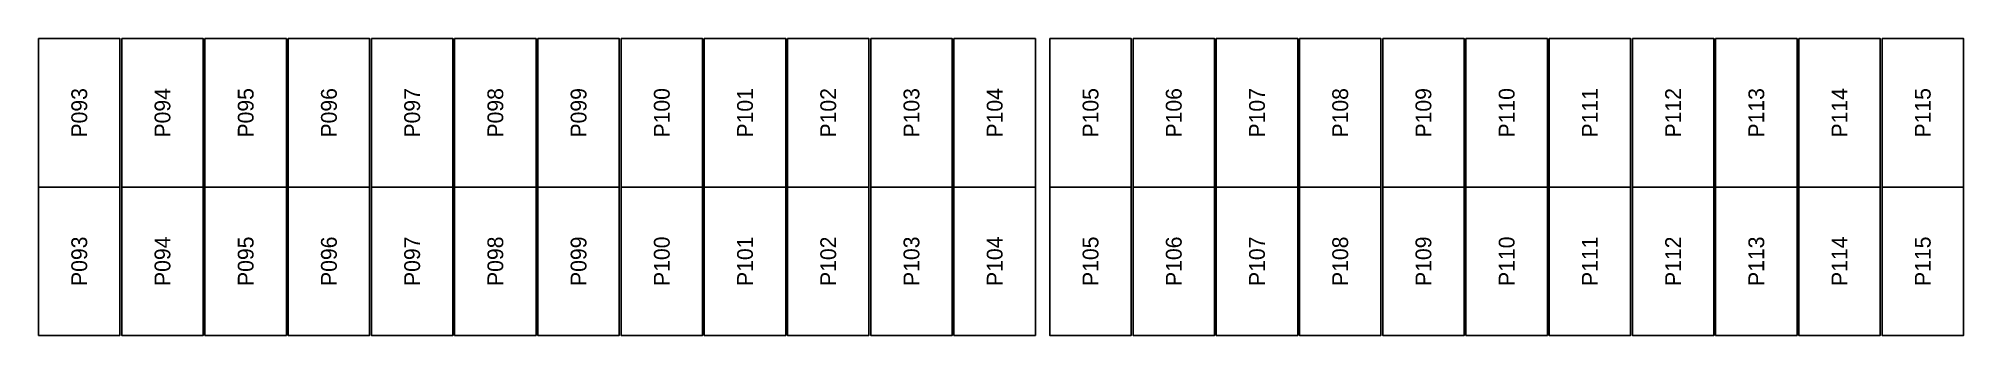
# Model space of a CAD drawing. Extents: x 296295 to 296770, y 651564 to 652121.
# Drawn here: x 296606.55 to 296633.34, y 651791.65 to 651795.77 of the extents above; entities that cross this region are included whole.
import ezdxf
from ezdxf.enums import TextEntityAlignment as Align

# ---------------------------------------------------------------- set-up
doc = ezdxf.new("R2010")
doc.units = 0

msp = doc.modelspace()

# ---------------------------------------------------------------- texts
at = {"layer": 'PANEL_POSITION'}
for s, p in [('P093', (296607.117, 651794.739)), ('P094', (296608.275, 651794.739)), ('P095', (296609.433, 651794.739)), ('P096', (296610.591, 651794.739)), ('P097', (296611.749, 651794.739)), ('P098', (296612.907, 651794.739)), ('P099', (296614.065, 651794.739)), ('P100', (296615.223, 651794.739)), ('P101', (296616.381, 651794.739)), ('P102', (296617.539, 651794.739)), ('P103', (296618.697, 651794.739)), ('P104', (296619.855, 651794.739)), ('P105', (296621.189, 651794.739)), ('P106', (296622.347, 651794.739)), ('P107', (296623.505, 651794.739)), ('P108', (296624.663, 651794.739)), ('P109', (296625.821, 651794.739)), ('P110', (296626.979, 651794.739)), ('P111', (296628.137, 651794.739)), ('P112', (296629.295, 651794.739)), ('P113', (296630.453, 651794.739)), ('P114', (296631.611, 651794.739)), ('P115', (296632.769, 651794.739)), ('P093', (296607.117, 651792.676)), ('P094', (296608.275, 651792.676)), ('P095', (296609.433, 651792.676)), ('P096', (296610.591, 651792.676)), ('P097', (296611.749, 651792.676)), ('P098', (296612.907, 651792.676)), ('P099', (296614.065, 651792.676)), ('P100', (296615.223, 651792.676)), ('P101', (296616.381, 651792.676)), ('P102', (296617.539, 651792.676)), ('P103', (296618.697, 651792.676)), ('P104', (296619.855, 651792.676)), ('P105', (296621.189, 651792.676)), ('P106', (296622.347, 651792.676)), ('P107', (296623.505, 651792.676)), ('P108', (296624.663, 651792.676)), ('P109', (296625.821, 651792.676)), ('P110', (296626.979, 651792.676)), ('P111', (296628.137, 651792.676)), ('P112', (296629.295, 651792.676)), ('P113', (296630.453, 651792.676)), ('P114', (296631.611, 651792.676)), ('P115', (296632.769, 651792.676))]:
    msp.add_text(s, height=0.22, rotation=90, dxfattribs=at).set_placement(p, align=Align.MIDDLE_CENTER)

# ---------------------------------------------------------------- linework, layer by layer
at = {"layer": 'PANELS_MASTER'}
for points in [[(296606.55, 651795.771), (296607.684, 651795.771), (296607.684, 651793.708), (296606.55, 651793.708)], [(296607.708, 651795.771), (296608.842, 651795.771), (296608.842, 651793.708), (296607.708, 651793.708)], [(296608.866, 651795.771), (296610, 651795.771), (296610, 651793.708), (296608.866, 651793.708)], [(296610.024, 651795.771), (296611.158, 651795.771), (296611.158, 651793.708), (296610.024, 651793.708)], [(296611.182, 651795.771), (296612.316, 651795.771), (296612.316, 651793.708), (296611.182, 651793.708)], [(296612.34, 651795.771), (296613.474, 651795.771), (296613.474, 651793.708), (296612.34, 651793.708)], [(296613.498, 651795.771), (296614.632, 651795.771), (296614.632, 651793.708), (296613.498, 651793.708)], [(296614.656, 651795.771), (296615.79, 651795.771), (296615.79, 651793.708), (296614.656, 651793.708)], [(296615.814, 651795.771), (296616.948, 651795.771), (296616.948, 651793.708), (296615.814, 651793.708)], [(296616.972, 651795.771), (296618.106, 651795.771), (296618.106, 651793.708), (296616.972, 651793.708)], [(296618.13, 651795.771), (296619.264, 651795.771), (296619.264, 651793.708), (296618.13, 651793.708)], [(296619.288, 651795.771), (296620.422, 651795.771), (296620.422, 651793.708), (296619.288, 651793.708)], [(296620.622, 651795.771), (296621.756, 651795.771), (296621.756, 651793.708), (296620.622, 651793.708)], [(296621.78, 651795.771), (296622.914, 651795.771), (296622.914, 651793.708), (296621.78, 651793.708)], [(296622.938, 651795.771), (296624.072, 651795.771), (296624.072, 651793.708), (296622.938, 651793.708)], [(296624.096, 651795.771), (296625.23, 651795.771), (296625.23, 651793.708), (296624.096, 651793.708)], [(296625.254, 651795.771), (296626.388, 651795.771), (296626.388, 651793.708), (296625.254, 651793.708)], [(296626.412, 651795.771), (296627.546, 651795.771), (296627.546, 651793.708), (296626.412, 651793.708)], [(296627.57, 651795.771), (296628.704, 651795.771), (296628.704, 651793.708), (296627.57, 651793.708)], [(296628.728, 651795.771), (296629.862, 651795.771), (296629.862, 651793.708), (296628.728, 651793.708)], [(296629.886, 651795.771), (296631.02, 651795.771), (296631.02, 651793.708), (296629.886, 651793.708)], [(296631.044, 651795.771), (296632.178, 651795.771), (296632.178, 651793.708), (296631.044, 651793.708)], [(296632.202, 651795.771), (296633.336, 651795.771), (296633.336, 651793.708), (296632.202, 651793.708)], [(296606.55, 651793.708), (296607.684, 651793.708), (296607.684, 651791.645), (296606.55, 651791.645)], [(296607.708, 651793.708), (296608.842, 651793.708), (296608.842, 651791.645), (296607.708, 651791.645)], [(296608.866, 651793.708), (296610, 651793.708), (296610, 651791.645), (296608.866, 651791.645)], [(296610.024, 651793.708), (296611.158, 651793.708), (296611.158, 651791.645), (296610.024, 651791.645)], [(296611.182, 651793.708), (296612.316, 651793.708), (296612.316, 651791.645), (296611.182, 651791.645)], [(296612.34, 651793.708), (296613.474, 651793.708), (296613.474, 651791.645), (296612.34, 651791.645)], [(296613.498, 651793.708), (296614.632, 651793.708), (296614.632, 651791.645), (296613.498, 651791.645)], [(296614.656, 651793.708), (296615.79, 651793.708), (296615.79, 651791.645), (296614.656, 651791.645)], [(296615.814, 651793.708), (296616.948, 651793.708), (296616.948, 651791.645), (296615.814, 651791.645)], [(296616.972, 651793.708), (296618.106, 651793.708), (296618.106, 651791.645), (296616.972, 651791.645)], [(296618.13, 651793.708), (296619.264, 651793.708), (296619.264, 651791.645), (296618.13, 651791.645)], [(296619.288, 651793.708), (296620.422, 651793.708), (296620.422, 651791.645), (296619.288, 651791.645)], [(296620.622, 651793.708), (296621.756, 651793.708), (296621.756, 651791.645), (296620.622, 651791.645)], [(296621.78, 651793.708), (296622.914, 651793.708), (296622.914, 651791.645), (296621.78, 651791.645)], [(296622.938, 651793.708), (296624.072, 651793.708), (296624.072, 651791.645), (296622.938, 651791.645)], [(296624.096, 651793.708), (296625.23, 651793.708), (296625.23, 651791.645), (296624.096, 651791.645)], [(296625.254, 651793.708), (296626.388, 651793.708), (296626.388, 651791.645), (296625.254, 651791.645)], [(296626.412, 651793.708), (296627.546, 651793.708), (296627.546, 651791.645), (296626.412, 651791.645)], [(296627.57, 651793.708), (296628.704, 651793.708), (296628.704, 651791.645), (296627.57, 651791.645)], [(296628.728, 651793.708), (296629.862, 651793.708), (296629.862, 651791.645), (296628.728, 651791.645)], [(296629.886, 651793.708), (296631.02, 651793.708), (296631.02, 651791.645), (296629.886, 651791.645)], [(296631.044, 651793.708), (296632.178, 651793.708), (296632.178, 651791.645), (296631.044, 651791.645)], [(296632.202, 651793.708), (296633.336, 651793.708), (296633.336, 651791.645), (296632.202, 651791.645)]]:
    msp.add_lwpolyline(points, close=True, dxfattribs=at)

msp.set_redraw_order([(e.dxf.handle, doc.entitydb.next_handle()) for e in msp.query("TEXT MTEXT ATTDEF DIMENSION ARC_DIMENSION")])  # texts and dimensions are drawn at this point

doc.saveas('drawing.dxf')
